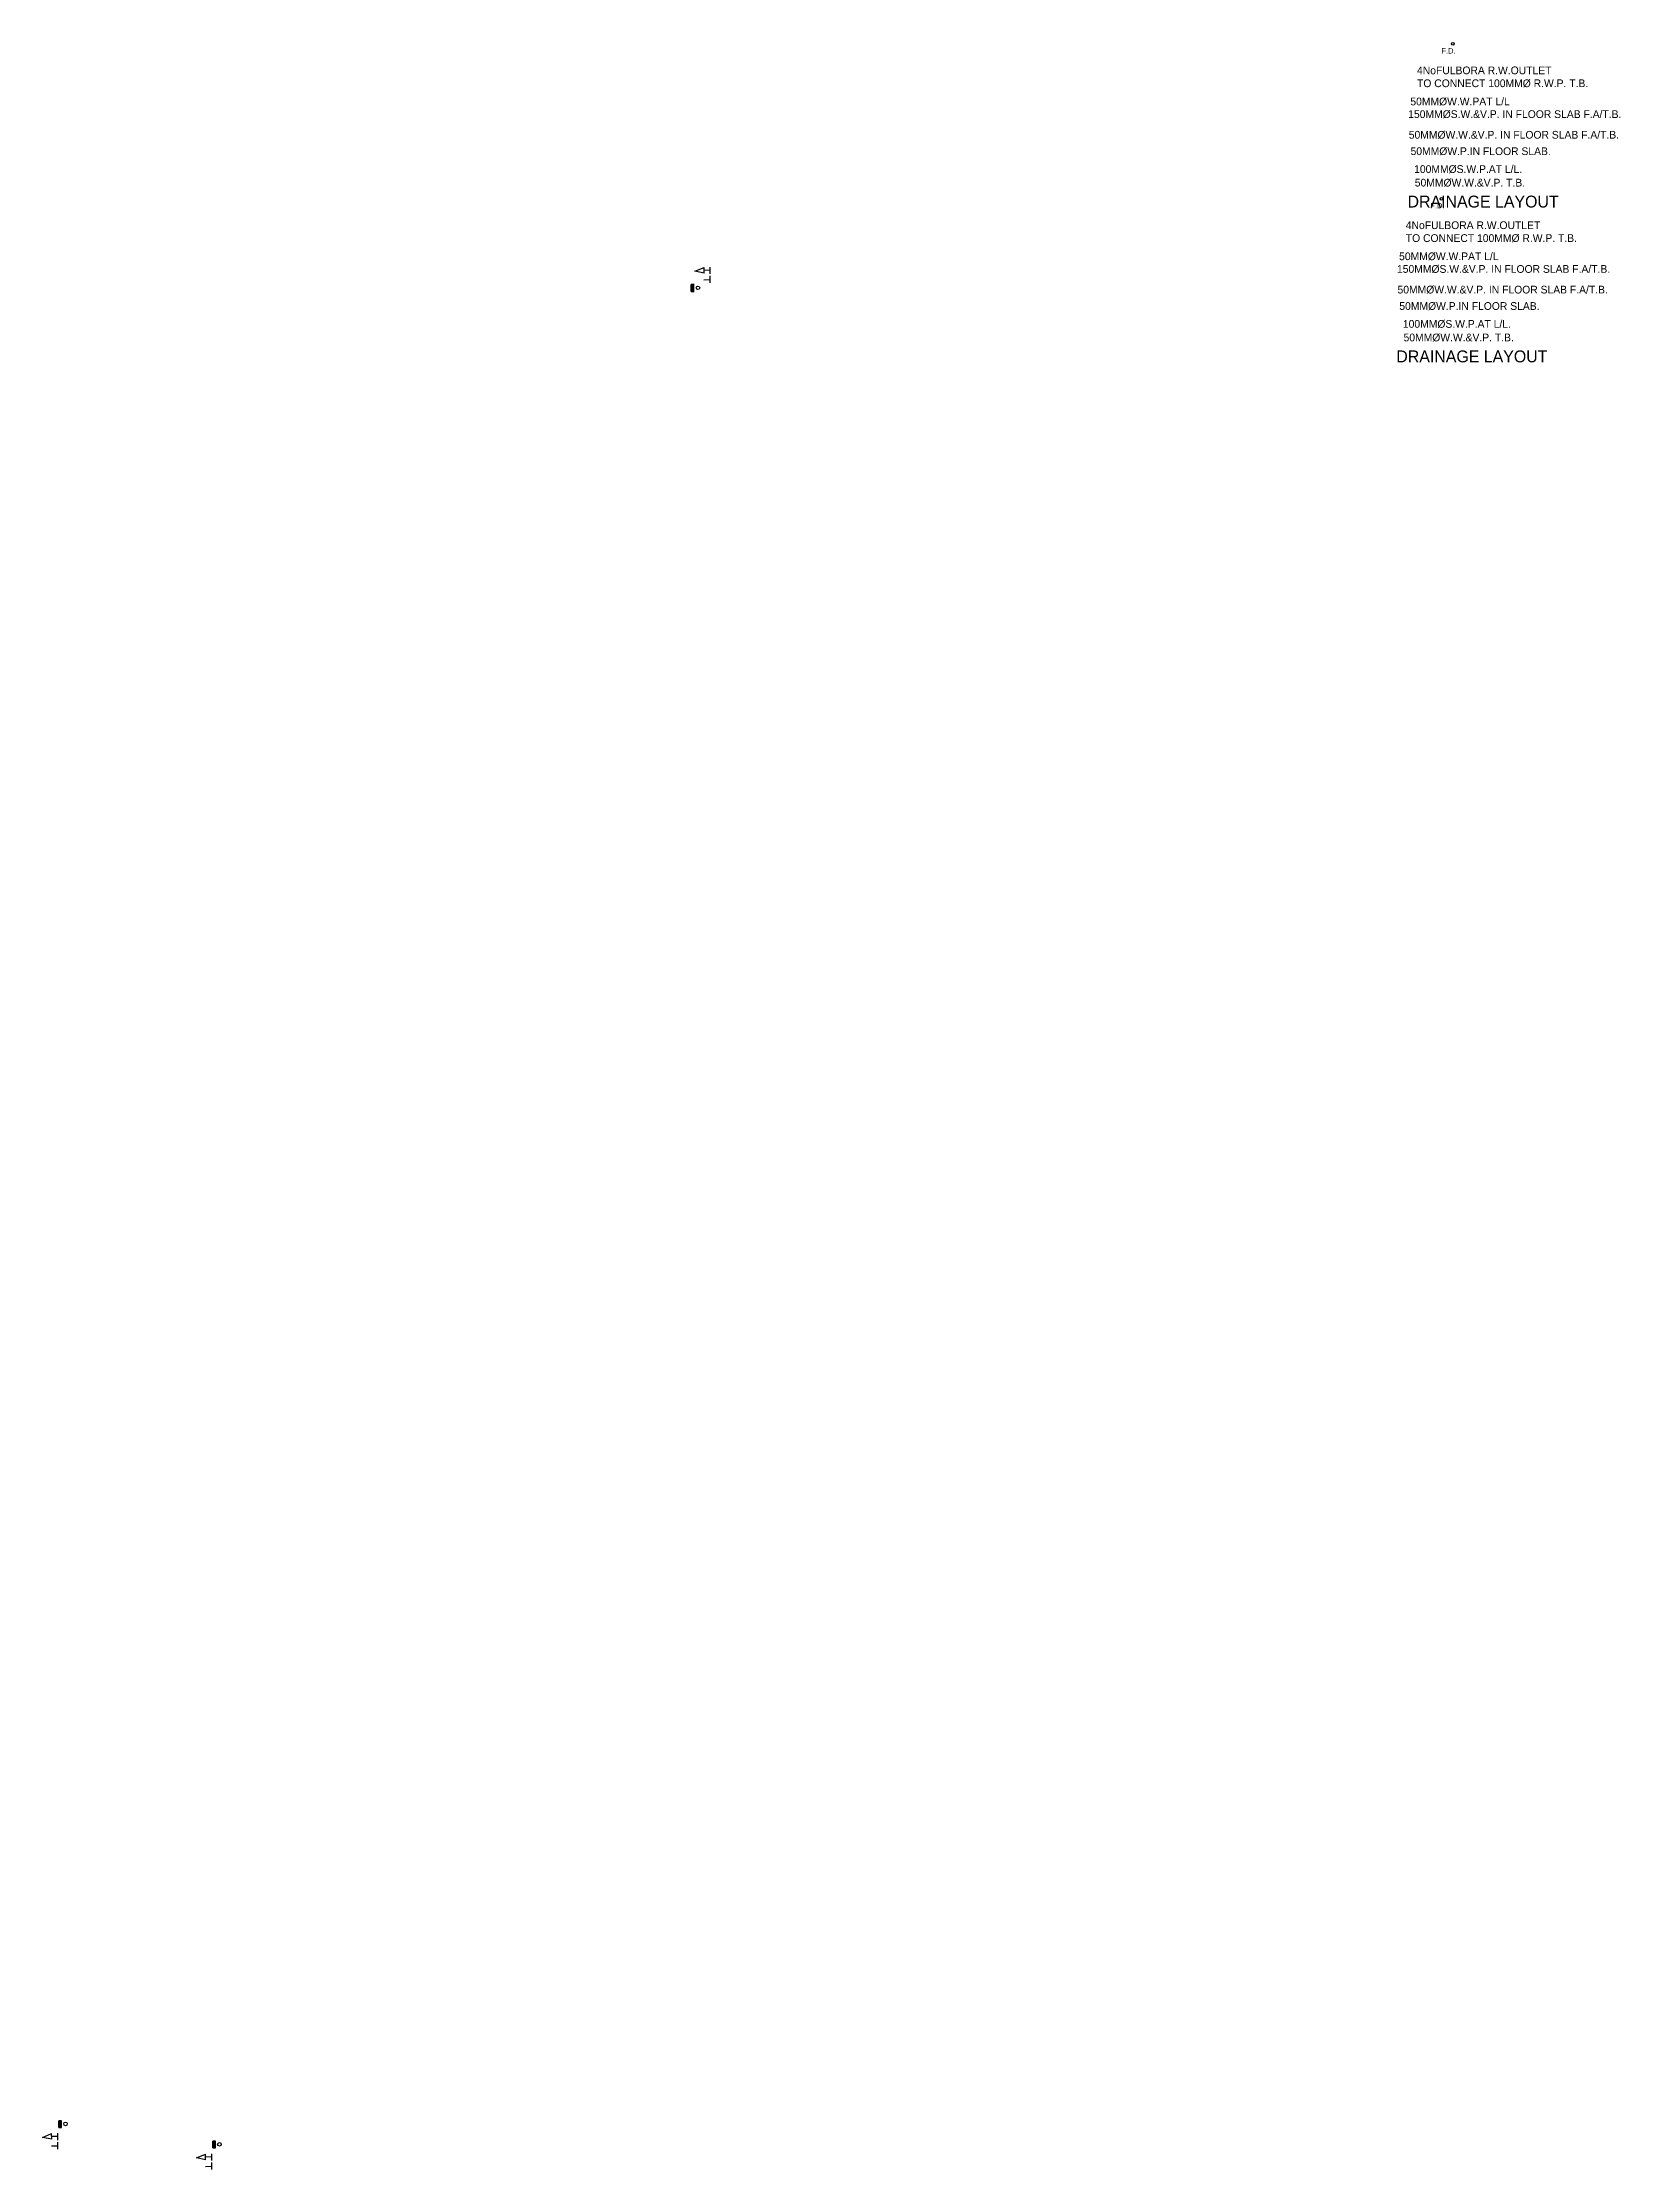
# Model space of a CAD drawing. Extents: x -2017610 to 288295, y -481381 to 250994.
# Drawn here: x -543157 to -441142, y -352577 to -215100 of the extents above; entities that cross this region are included whole.
import ezdxf

# ---------------------------------------------------------------- set-up
doc = ezdxf.new("R2010")
doc.units = 0
doc.header["$LTSCALE"] = 7
doc.header["$MEASUREMENT"] = 0
doc.layers.add('DIM', color=1, linetype='CONTINUOUS')

msp = doc.modelspace()

# ---------------------------------------------------------------- texts
at = {"layer": 'DIM'}
for p in [(-454908.2, -225763.6), (-455634.3, -235770.8)]:
    msp.add_text('DRAINAGE LAYOUT', height=768.865, dxfattribs=at).set_placement(p)
at = {"layer": 'DIM', "width": 17730, "attachment_point": 1}
for s, insert, char_height in [('F.D.', (-452711.7, -215461.1), 350), ('4NoFULBORA R.W.OUTLET \\PTO CONNECT 100MM%%c R.W.P. T.B.', (-454295.4, -216648.9), 500), ('150MM%%cS.W.&V.P. IN FLOOR SLAB F.A/T.B.', (-454865.1, -219477.4), 500), ('50MM%%cW.W.PAT L/L', (-454726.1, -218658.5), 500), ('50MM%%cW.W.&V.P. IN FLOOR SLAB F.A/T.B.', (-454829.2, -220812.1), 500), ('50MM%%cW.P.IN FLOOR SLAB.', (-454713.3, -221873.6), 500), ('100MM%%cS.W.P.AT L/L.', (-454482.7, -223029.1), 500), ('50MM%%cW.W.&V.P. T.B.', (-454440.3, -223906.1), 500), ('4NoFULBORA R.W.OUTLET \\PTO CONNECT 100MM%%c R.W.P. T.B.', (-455021.5, -226656.1), 500), ('F.D.', (-453437.8, -225468.3), 350), ('150MM%%cS.W.&V.P. IN FLOOR SLAB F.A/T.B.', (-455591.2, -229484.6), 500), ('50MM%%cW.W.PAT L/L', (-455452.2, -228665.7), 500), ('50MM%%cW.W.&V.P. IN FLOOR SLAB F.A/T.B.', (-455555.3, -230819.3), 500), ('50MM%%cW.P.IN FLOOR SLAB.', (-455439.4, -231880.8), 500), ('100MM%%cS.W.P.AT L/L.', (-455208.8, -233036.3), 500), ('50MM%%cW.W.&V.P. T.B.', (-455166.4, -233913.3), 500)]:
    msp.add_mtext(s, dxfattribs=dict(at, insert=insert, char_height=char_height))

# ---------------------------------------------------------------- linework, layer by layer
at = {"layer": 'DIM', "color": 4}
for p, q in [((-501035.9, -230748.3), (-501220, -230748.3)), ((-501220, -230748.3), (-501220, -231184.2)), ((-501215.3, -231183.6), (-501215.3, -230747.7)), ((-501211.1, -231184.2), (-501211.1, -230748.3)), ((-501208.2, -231184.2), (-501208.2, -230748.3)), ((-501205.8, -231184.2), (-501205.8, -230748.3)), ((-501201.6, -231184.2), (-501201.6, -230748.3)), ((-501197.5, -231184.2), (-501197.5, -230748.3)), ((-501194.1, -231184.2), (-501194.1, -230748.3)), ((-501190.5, -231184.2), (-501190.5, -230748.3)), ((-501186.2, -231184.2), (-501186.2, -230748.3)), ((-501184.8, -231184.2), (-501184.8, -230748.3)), ((-501180.6, -231184.2), (-501180.6, -230748.3)), ((-501177.9, -231184.2), (-501177.9, -230747.8)), ((-501174.8, -231184.2), (-501174.8, -230747.8)), ((-501170.8, -231184.2), (-501170.8, -230748.3)), ((-501170.3, -231181.8), (-501170.3, -230745.9)), ((-501167.8, -231184.2), (-501167.8, -230748.3)), ((-501164.9, -231183.6), (-501164.9, -230747.7)), ((-501161.3, -231184.2), (-501161.3, -230748.3)), ((-501157.4, -231184.2), (-501157.4, -230748.3)), ((-501153.1, -231184.2), (-501153.1, -230748.3)), ((-501149.5, -231184.2), (-501149.5, -230747.8)), ((-501145.9, -231184.2), (-501145.9, -230747.8)), ((-501143.1, -231183), (-501143.1, -230748.3)), ((-501138.8, -231184.2), (-501138.8, -230748.3)), ((-501135.4, -231184.2), (-501135.4, -230748.3)), ((-501132.3, -231184.2), (-501132.3, -230748.3)), ((-501130.2, -231184.2), (-501130.2, -230748.3)), ((-501126.6, -231184.2), (-501126.6, -230748.3)), ((-501123.2, -231184.2), (-501123.2, -230748.3)), ((-501119.6, -231183.6), (-501119.6, -230747.7)), ((-501117.6, -231184.2), (-501117.6, -230748.3)), ((-501114.5, -231184.2), (-501114.5, -230748.3)), ((-501111.5, -231184.2), (-501111.5, -230748.3)), ((-501109.9, -231183.8), (-501109.9, -230747.9)), ((-501108.8, -231184.2), (-501108.8, -230748.3)), ((-501107.5, -231182.8), (-501107.5, -230748.3)), ((-501106, -231183.6), (-501106, -230748.3)), ((-501104.4, -231183.9), (-501104.4, -230748.3)), ((-501103.1, -231184.2), (-501103.1, -230748.3)), ((-501102.1, -231184.2), (-501102.1, -230748.3)), ((-501100.9, -231184.3), (-501100.9, -230748.3)), ((-501099.5, -231184.2), (-501099.5, -230751.7)), ((-501098.4, -231184.2), (-501098.4, -230751.7)), ((-501096.9, -231184.8), (-501096.9, -230752.3)), ((-501095.3, -231184.1), (-501095.3, -230751.5)), ((-501094.3, -231184.1), (-501094.3, -230751.5)), ((-501092.7, -231184.2), (-501092.7, -230751.7)), ((-501091, -231184.3), (-501091, -230751.8)), ((-501089.5, -231184.2), (-501089.5, -230748.3)), ((-501088, -231183.8), (-501088, -230747.9)), ((-501086.9, -231183.9), (-501086.9, -230748)), ((-501085.9, -231184.2), (-501085.9, -230748.3)), ((-501084.4, -231184.4), (-501084.4, -230748.5)), ((-501083.5, -231184.4), (-501083.5, -230748.5)), ((-501082.9, -231184.8), (-501082.9, -230748.9)), ((-501081.5, -231184.2), (-501081.5, -230748.3)), ((-501080.5, -231184.2), (-501080.5, -230748.3)), ((-501079.2, -231184.2), (-501079.2, -230748.3)), ((-501078, -231184.2), (-501078, -230748.3)), ((-501077.1, -231183.9), (-501077.1, -230748)), ((-501076.3, -231184.2), (-501076.3, -230748.3)), ((-501075.4, -231184.1), (-501075.4, -230748.2)), ((-501074.4, -231184.2), (-501074.4, -230748.3)), ((-501073.5, -231184.2), (-501073.5, -230748.3)), ((-501072.5, -231183.8), (-501072.5, -230748.3)), ((-501071.3, -231184.2), (-501071.3, -230748.3)), ((-501070.5, -231184.3), (-501070.5, -230748.3)), ((-501069.1, -231184.5), (-501069.1, -230748.3)), ((-501067.3, -231186), (-501067.3, -230750.1)), ((-501065.5, -231187.8), (-501065.5, -230751.9)), ((-501063.9, -231186.5), (-501063.9, -230750.6)), ((-501062.7, -231187.4), (-501062.7, -230751.4)), ((-501060.1, -231187.8), (-501060.1, -230751.9)), ((-501058.2, -231186.9), (-501058.2, -230751)), ((-501056.5, -231187.8), (-501056.5, -230751.9)), ((-501054.3, -231187.8), (-501054.3, -230751.9)), ((-501052.6, -231187.8), (-501052.6, -230751.9)), ((-501051.1, -231183.4), (-501051.1, -230747.5)), ((-501049.4, -231183.4), (-501049.4, -230747.5)), ((-501047.5, -231189.6), (-501047.5, -230753.7)), ((-501047.1, -231190), (-501047.1, -230754.1)), ((-501045.4, -231189.6), (-501045.4, -230753.7)), ((-501044.1, -231189.1), (-501044.1, -230753.2)), ((-501042.1, -231187.8), (-501042.1, -230751.9)), ((-501040, -231184.2), (-501040, -230748.3)), ((-500976.4, -229874.4), (-500390.6, -229630.6)), ((-500385.4, -229996.8), (-500976.4, -229874.4)), ((-500012.8, -230445.2), (-500395.7, -230450.6)), ((-500385.4, -229996.8), (-500390.6, -229630.6)), ((-500005, -229819.8), (-500387.8, -229825.2)), ((-500016.6, -229609.5), (-500016.6, -230049.5)), ((-500016.6, -230189.5), (-500016.6, -230629.5)), ((-501220, -231184.2), (-501211.1, -231184.2)), ((-501220, -231184.2), (-501035.9, -231184.2)), ((-501205.8, -231184.2), (-501174.8, -231184.2)), ((-543157.4, -350500.4), (-542571.5, -350256.6)), ((-542566.3, -350622.7), (-543157.4, -350500.4)), ((-542566.3, -350622.7), (-542571.5, -350256.6)), ((-542185.9, -350445.7), (-542568.7, -350451.1)), ((-542197.5, -350235.4), (-542197.5, -350675.4)), ((-542111.2, -349425.5), (-542111.2, -349861.4)), ((-541927, -349425.5), (-542111.2, -349425.5)), ((-542111.2, -349861.4), (-541927, -349861.4)), ((-542111.2, -349861.4), (-542102.3, -349861.4)), ((-542106.5, -349860.8), (-542106.5, -349424.9)), ((-542102.3, -349861.4), (-542102.3, -349425.5)), ((-542099.4, -349861.4), (-542099.4, -349425.5)), ((-542097, -349861.4), (-542097, -349425.5)), ((-542097, -349861.4), (-542066, -349861.4)), ((-542092.8, -349861.4), (-542092.8, -349425.5)), ((-542088.7, -349861.4), (-542088.7, -349425.5)), ((-542085.3, -349861.4), (-542085.3, -349425.5)), ((-542081.7, -349861.4), (-542081.7, -349425.5)), ((-542077.4, -349861.4), (-542077.4, -349425.5)), ((-542076, -349861.4), (-542076, -349425.5)), ((-542071.8, -349861.4), (-542071.8, -349425.5)), ((-542069.1, -349861.4), (-542069.1, -349424.9)), ((-542066, -349861.4), (-542066, -349424.9)), ((-542062, -349861.4), (-542062, -349425.5)), ((-542061.5, -349859), (-542061.5, -349423.1)), ((-542059, -349861.4), (-542059, -349425.5)), ((-542056.1, -349860.8), (-542056.1, -349424.9)), ((-542052.5, -349861.4), (-542052.5, -349425.5)), ((-542048.5, -349861.4), (-542048.5, -349425.5)), ((-542044.3, -349861.4), (-542044.3, -349425.5)), ((-542040.7, -349861.4), (-542040.7, -349424.9)), ((-542037.1, -349861.4), (-542037.1, -349424.9)), ((-542034.3, -349860.2), (-542034.3, -349425.5)), ((-542030, -349861.4), (-542030, -349425.5)), ((-542026.5, -349861.4), (-542026.5, -349425.5)), ((-542023.5, -349861.4), (-542023.5, -349425.5)), ((-542021.4, -349861.4), (-542021.4, -349425.5)), ((-542017.8, -349861.4), (-542017.8, -349425.5)), ((-542014.4, -349861.4), (-542014.4, -349425.5)), ((-542010.8, -349860.8), (-542010.8, -349424.9)), ((-542008.7, -349861.4), (-542008.7, -349425.5)), ((-542005.7, -349861.4), (-542005.7, -349425.5)), ((-542002.7, -349861.4), (-542002.7, -349425.5)), ((-542001.1, -349861), (-542001.1, -349425.1)), ((-542000, -349861.4), (-542000, -349425.5)), ((-541998.7, -349860), (-541998.7, -349425.5)), ((-541997.1, -349860.8), (-541997.1, -349425.5)), ((-541995.6, -349861.1), (-541995.6, -349425.5)), ((-541994.3, -349861.4), (-541994.3, -349425.5)), ((-541993.3, -349861.4), (-541993.3, -349425.5)), ((-541992.1, -349861.5), (-541992.1, -349425.5)), ((-541990.7, -349861.4), (-541990.7, -349428.9)), ((-541989.6, -349861.4), (-541989.6, -349428.9)), ((-541988.1, -349862), (-541988.1, -349429.5)), ((-541986.5, -349861.3), (-541986.5, -349428.7)), ((-541985.4, -349861.3), (-541985.4, -349428.7)), ((-541983.9, -349861.4), (-541983.9, -349428.9)), ((-541982.2, -349861.5), (-541982.2, -349429)), ((-541980.7, -349861.4), (-541980.7, -349425.5)), ((-541979.2, -349861), (-541979.2, -349425.1)), ((-541978.1, -349861.1), (-541978.1, -349425.2)), ((-541977.1, -349861.4), (-541977.1, -349425.5)), ((-541975.6, -349861.6), (-541975.6, -349425.7)), ((-541974.7, -349861.6), (-541974.7, -349425.7)), ((-541974.1, -349862), (-541974.1, -349426.1)), ((-541972.7, -349861.4), (-541972.7, -349425.5)), ((-541971.7, -349861.4), (-541971.7, -349425.5)), ((-541970.4, -349861.4), (-541970.4, -349425.5)), ((-541969.2, -349861.4), (-541969.2, -349425.5)), ((-541968.3, -349861.1), (-541968.3, -349425.2)), ((-541967.5, -349861.4), (-541967.5, -349425.5)), ((-541966.6, -349861.3), (-541966.6, -349425.3)), ((-541965.6, -349861.4), (-541965.6, -349425.5)), ((-541964.7, -349861.4), (-541964.7, -349425.5)), ((-541963.7, -349861), (-541963.7, -349425.5)), ((-541962.5, -349861.4), (-541962.5, -349425.5)), ((-541961.6, -349861.5), (-541961.6, -349425.5)), ((-541960.3, -349861.7), (-541960.3, -349425.5)), ((-541958.5, -349863.2), (-541958.5, -349427.3)), ((-541956.7, -349865), (-541956.7, -349429.1)), ((-541955.1, -349863.7), (-541955.1, -349427.8)), ((-541953.9, -349864.5), (-541953.9, -349428.6)), ((-541951.3, -349865), (-541951.3, -349429.1)), ((-541949.4, -349864.1), (-541949.4, -349428.2)), ((-541947.7, -349865), (-541947.7, -349429.1)), ((-541945.5, -349865), (-541945.5, -349429.1)), ((-541943.8, -349865), (-541943.8, -349429.1)), ((-541942.3, -349860.6), (-541942.3, -349424.7)), ((-541940.6, -349860.6), (-541940.6, -349424.7)), ((-541938.7, -349866.8), (-541938.7, -349430.9)), ((-541938.3, -349867.2), (-541938.3, -349431.3)), ((-541936.6, -349866.8), (-541936.6, -349430.9)), ((-541935.3, -349866.3), (-541935.3, -349430.4)), ((-541933.3, -349865), (-541933.3, -349429.1)), ((-541931.1, -349861.4), (-541931.1, -349425.5)), ((-542193.8, -351071.1), (-542576.6, -351076.6)), ((-542197.5, -350815.4), (-542197.5, -351255.4)), ((-533203.2, -351821.5), (-532617.4, -351577.7)), ((-532612.1, -351943.9), (-533203.2, -351821.5)), ((-532612.1, -351943.9), (-532617.4, -351577.7)), ((-532231.7, -351766.8), (-532614.6, -351772.3)), ((-532243.3, -351556.6), (-532243.3, -351996.6)), ((-531972.9, -350746.6), (-532157, -350746.6)), ((-532157, -350746.6), (-532157, -351182.6)), ((-532157, -351182.6), (-532148.1, -351182.6)), ((-532157, -351182.6), (-531972.9, -351182.6)), ((-532152.4, -351181.9), (-532152.4, -350746)), ((-532148.1, -351182.6), (-532148.1, -350746.6)), ((-532145.2, -351182.6), (-532145.2, -350746.6)), ((-532142.8, -351182.6), (-532142.8, -350746.6)), ((-532142.8, -351182.6), (-532111.9, -351182.6)), ((-532138.6, -351182.6), (-532138.6, -350746.6)), ((-532134.6, -351182.6), (-532134.6, -350746.6)), ((-532131.2, -351182.6), (-532131.2, -350746.6)), ((-532127.5, -351182.6), (-532127.5, -350746.6)), ((-532123.3, -351182.6), (-532123.3, -350746.6)), ((-532121.8, -351182.6), (-532121.8, -350746.6)), ((-532117.6, -351182.6), (-532117.6, -350746.6)), ((-532114.9, -351182.6), (-532114.9, -350746.1)), ((-532111.9, -351182.6), (-532111.9, -350746.1)), ((-532107.8, -351182.6), (-532107.8, -350746.6)), ((-532107.3, -351180.2), (-532107.3, -350744.2)), ((-532104.8, -351182.6), (-532104.8, -350746.6)), ((-532101.9, -351181.9), (-532101.9, -350746)), ((-532098.3, -351182.6), (-532098.3, -350746.6)), ((-532094.4, -351182.6), (-532094.4, -350746.6)), ((-532090.1, -351182.6), (-532090.1, -350746.6)), ((-532086.6, -351182.6), (-532086.6, -350746.1)), ((-532082.9, -351182.6), (-532082.9, -350746.1)), ((-532080.1, -351181.3), (-532080.1, -350746.6)), ((-532075.9, -351182.6), (-532075.9, -350746.6)), ((-532072.4, -351182.6), (-532072.4, -350746.6)), ((-532069.4, -351182.6), (-532069.4, -350746.6)), ((-532067.3, -351182.6), (-532067.3, -350746.6)), ((-532063.6, -351182.6), (-532063.6, -350746.6)), ((-532060.2, -351182.6), (-532060.2, -350746.6)), ((-532056.6, -351181.9), (-532056.6, -350746)), ((-532054.6, -351182.6), (-532054.6, -350746.6)), ((-532051.6, -351182.6), (-532051.6, -350746.6)), ((-532048.5, -351182.6), (-532048.5, -350746.6)), ((-532046.9, -351182.2), (-532046.9, -350746.3)), ((-532045.9, -351182.6), (-532045.9, -350746.6)), ((-532044.6, -351181.2), (-532044.6, -350746.6)), ((-532043, -351181.9), (-532043, -350746.6)), ((-532041.5, -351182.3), (-532041.5, -350746.6)), ((-532040.1, -351182.6), (-532040.1, -350746.6)), ((-532039.1, -351182.6), (-532039.1, -350746.6)), ((-532037.9, -351182.7), (-532037.9, -350746.6)), ((-532036.5, -351182.6), (-532036.5, -350750)), ((-532035.4, -351182.6), (-532035.4, -350750)), ((-532033.9, -351183.2), (-532033.9, -350750.6)), ((-532032.3, -351182.4), (-532032.3, -350749.9)), ((-532031.3, -351182.4), (-532031.3, -350749.9)), ((-532029.7, -351182.6), (-532029.7, -350750)), ((-532028, -351182.7), (-532028, -350750.2)), ((-532026.5, -351182.6), (-532026.5, -350746.6)), ((-532025, -351182.2), (-532025, -350746.3)), ((-532024, -351182.3), (-532024, -350746.4)), ((-532022.9, -351182.6), (-532022.9, -350746.6)), ((-532021.5, -351182.8), (-532021.5, -350746.9)), ((-532020.5, -351182.8), (-532020.5, -350746.9)), ((-532019.9, -351183.2), (-532019.9, -350747.3)), ((-532018.6, -351182.6), (-532018.6, -350746.6)), ((-532017.5, -351182.6), (-532017.5, -350746.6)), ((-532016.2, -351182.6), (-532016.2, -350746.6)), ((-532015, -351182.6), (-532015, -350746.6)), ((-532014.1, -351182.3), (-532014.1, -350746.4)), ((-532013.3, -351182.6), (-532013.3, -350746.6)), ((-532012.4, -351182.4), (-532012.4, -350746.5)), ((-532011.5, -351182.6), (-532011.5, -350746.6)), ((-532010.5, -351182.6), (-532010.5, -350746.6)), ((-532009.5, -351182.2), (-532009.5, -350746.6)), ((-532008.3, -351182.6), (-532008.3, -350746.6)), ((-532007.5, -351182.6), (-532007.5, -350746.6)), ((-532006.2, -351182.9), (-532006.2, -350746.6)), ((-532004.3, -351184.3), (-532004.3, -350748.4)), ((-532002.5, -351186.1), (-532002.5, -350750.2)), ((-532001, -351184.9), (-532001, -350748.9)), ((-531999.7, -351185.7), (-531999.7, -350749.8)), ((-531997.1, -351186.1), (-531997.1, -350750.2)), ((-531995.2, -351185.3), (-531995.2, -350749.4)), ((-531993.5, -351186.1), (-531993.5, -350750.2)), ((-531991.4, -351186.1), (-531991.4, -350750.2)), ((-531989.7, -351186.1), (-531989.7, -350750.2)), ((-531988.1, -351181.8), (-531988.1, -350745.9)), ((-531986.4, -351181.8), (-531986.4, -350745.9)), ((-531984.5, -351187.9), (-531984.5, -350752)), ((-531984.1, -351188.4), (-531984.1, -350752.5)), ((-531982.4, -351187.9), (-531982.4, -350752)), ((-531981.1, -351187.5), (-531981.1, -350751.6)), ((-531979.2, -351186.1), (-531979.2, -350750.2)), ((-531977, -351182.6), (-531977, -350746.6)), ((-532239.6, -352392.3), (-532622.5, -352397.7)), ((-532243.3, -352136.6), (-532243.3, -352576.6))]:
    msp.add_line(p, q, dxfattribs=at)
at = {"layer": 'DIM'}
for centre in [(-451980.1, -215188.6), (-452706.2, -225195.8)]:
    msp.add_circle(centre, 89, dxfattribs=at)
at = {"layer": 'DIM', "color": 4}
for centre in [(-500784.2, -230955), (-541675.4, -349632.2), (-531721.2, -350953.3)]:
    msp.add_circle(centre, 114.5, dxfattribs=at)

msp.set_redraw_order([(e.dxf.handle, doc.entitydb.next_handle()) for e in msp.query("TEXT MTEXT ATTDEF DIMENSION ARC_DIMENSION")])  # texts and dimensions are drawn at this point

doc.saveas('drawing.dxf')
